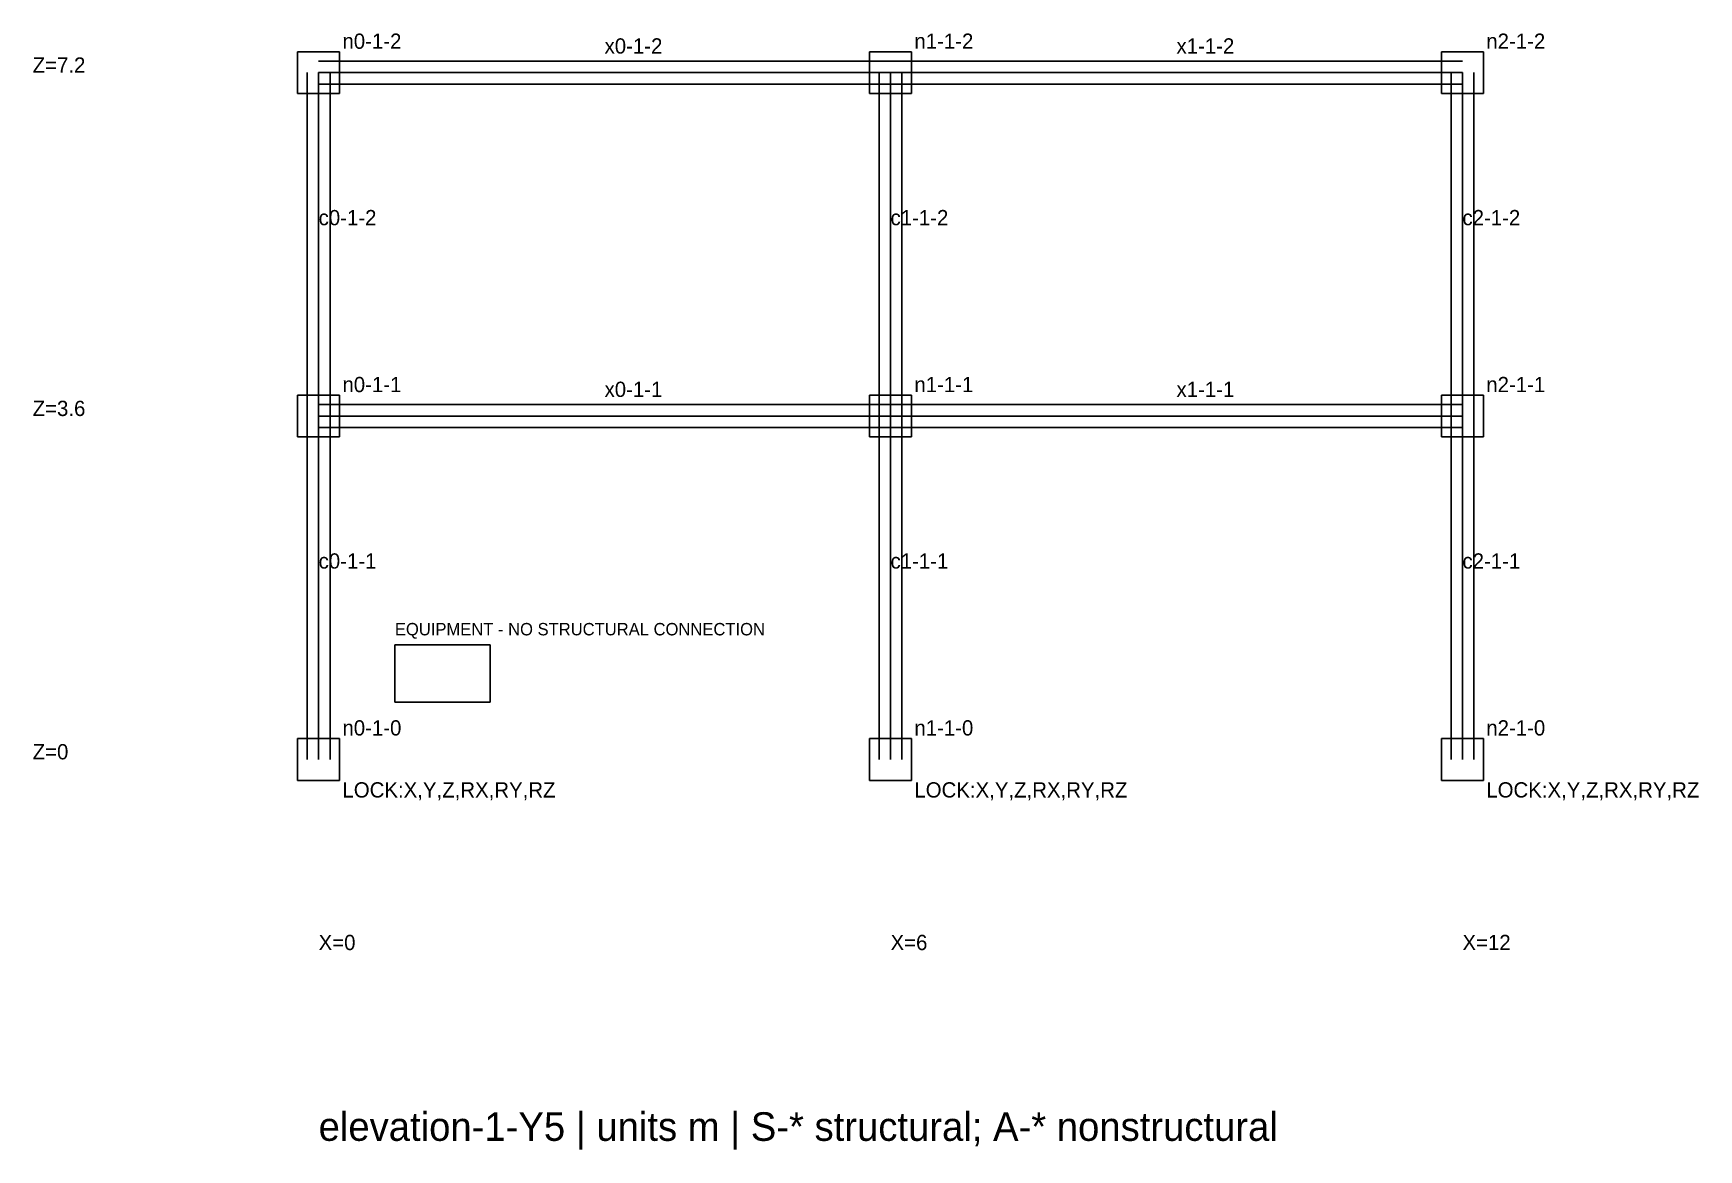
# Model space of a CAD drawing. Extents: x -3 to 332, y -47 to 10.
# Drawn here: x 157.01 to 174.48, y -4.09 to 7.61 of the extents above; entities that cross this region are included whole.
import ezdxf

# ---------------------------------------------------------------- set-up
doc = ezdxf.new("R2010")
doc.units = 0

msp = doc.modelspace()

# ---------------------------------------------------------------- texts
at = {"layer": 'A-DIM'}
for s, p in [('Z=7.2', (157, 7.2)), ('Z=3.6', (157, 3.6)), ('Z=0', (157, 0)), ('X=0', (160, -2)), ('X=6', (166, -2)), ('X=12', (172, -2))]:
    msp.add_text(s, height=0.16, dxfattribs=at).set_placement(p)
at = {"layer": 'A-EQUIPMENT-TAG'}
msp.add_text('EQUIPMENT - NO STRUCTURAL CONNECTION', height=0.13, dxfattribs=at).set_placement((160.8, 1.3))
at = {"layer": 'A-SUPPORT'}
for p in [(160.25, -0.4), (166.25, -0.4), (172.25, -0.4)]:
    msp.add_text('LOCK:X,Y,Z,RX,RY,RZ', height=0.16, dxfattribs=at).set_placement(p)
at = {"layer": 'ANNOTATION'}
msp.add_text('elevation-1-Y5 | units m | S-* structural; A-* nonstructural', height=0.3, dxfattribs=at).set_placement((160, -4))
at = {"layer": 'S-MEMBER-TAG'}
for s, p in [('x0-1-2', (163, 7.4)), ('x1-1-2', (169, 7.4)), ('c0-1-2', (160, 5.6)), ('c1-1-2', (166, 5.6)), ('c2-1-2', (172, 5.6)), ('x0-1-1', (163, 3.8)), ('x1-1-1', (169, 3.8)), ('c0-1-1', (160, 2)), ('c1-1-1', (166, 2)), ('c2-1-1', (172, 2))]:
    msp.add_text(s, height=0.16, dxfattribs=at).set_placement(p)
at = {"layer": 'S-NODE-TAG'}
for s, p in [('n0-1-2', (160.25, 7.45)), ('n1-1-2', (166.25, 7.45)), ('n2-1-2', (172.25, 7.45)), ('n0-1-1', (160.25, 3.85)), ('n1-1-1', (166.25, 3.85)), ('n2-1-1', (172.25, 3.85)), ('n0-1-0', (160.25, 0.25)), ('n1-1-0', (166.25, 0.25)), ('n2-1-0', (172.25, 0.25))]:
    msp.add_text(s, height=0.16, dxfattribs=at).set_placement(p)

# ---------------------------------------------------------------- linework, layer by layer
at = {"layer": 'A-COLUMN'}
for p, q in [((160.22, 7.42), (159.78, 7.42)), ((159.78, 7.42), (159.78, 6.98)), ((160.22, 6.98), (160.22, 7.42)), ((166.22, 7.42), (165.78, 7.42)), ((165.78, 7.42), (165.78, 6.98)), ((166.22, 6.98), (166.22, 7.42)), ((172.22, 7.42), (171.78, 7.42)), ((171.78, 7.42), (171.78, 6.98)), ((172.22, 6.98), (172.22, 7.42)), ((159.78, 6.98), (160.22, 6.98)), ((165.78, 6.98), (166.22, 6.98)), ((171.78, 6.98), (172.22, 6.98)), ((160.22, 3.82), (159.78, 3.82)), ((159.78, 3.82), (159.78, 3.38)), ((160.22, 3.38), (160.22, 3.82)), ((166.22, 3.82), (165.78, 3.82)), ((165.78, 3.82), (165.78, 3.38)), ((166.22, 3.38), (166.22, 3.82)), ((172.22, 3.82), (171.78, 3.82)), ((171.78, 3.82), (171.78, 3.38)), ((172.22, 3.38), (172.22, 3.82)), ((159.78, 3.38), (160.22, 3.38)), ((165.78, 3.38), (166.22, 3.38)), ((171.78, 3.38), (172.22, 3.38)), ((160.22, 0.22), (159.78, 0.22)), ((159.78, 0.22), (159.78, -0.22)), ((160.22, -0.22), (160.22, 0.22)), ((166.22, 0.22), (165.78, 0.22)), ((165.78, 0.22), (165.78, -0.22)), ((166.22, -0.22), (166.22, 0.22)), ((172.22, 0.22), (171.78, 0.22)), ((171.78, 0.22), (171.78, -0.22)), ((172.22, -0.22), (172.22, 0.22)), ((159.78, -0.22), (160.22, -0.22)), ((165.78, -0.22), (166.22, -0.22)), ((171.78, -0.22), (172.22, -0.22))]:
    msp.add_line(p, q, dxfattribs=at)
at = {"layer": 'A-EQUIPMENT'}
for p, q in [((161.8, 1.2), (160.8, 1.2)), ((160.8, 1.2), (160.8, 0.6)), ((161.8, 0.6), (161.8, 1.2)), ((160.8, 0.6), (161.8, 0.6))]:
    msp.add_line(p, q, dxfattribs=at)
at = {"layer": 'A-WALL'}
for p, q in [((159.88, 3.6), (159.88, 7.2)), ((160, 7.32), (166, 7.32)), ((160.12, 3.6), (160.12, 7.2)), ((165.88, 3.6), (165.88, 7.2)), ((166, 7.32), (172, 7.32)), ((166.12, 3.6), (166.12, 7.2)), ((171.88, 3.6), (171.88, 7.2)), ((172.12, 3.6), (172.12, 7.2)), ((160, 7.08), (166, 7.08)), ((166, 7.08), (172, 7.08)), ((160, 3.72), (166, 3.72)), ((166, 3.72), (172, 3.72)), ((159.88, 0), (159.88, 3.6)), ((160.12, 0), (160.12, 3.6)), ((165.88, 0), (165.88, 3.6)), ((166.12, 0), (166.12, 3.6)), ((171.88, 0), (171.88, 3.6)), ((172.12, 0), (172.12, 3.6)), ((160, 3.48), (166, 3.48)), ((166, 3.48), (172, 3.48))]:
    msp.add_line(p, q, dxfattribs=at)
at = {"layer": 'S-BEAM'}
for p, q in [((160, 7.2), (166, 7.2)), ((166, 7.2), (172, 7.2)), ((160, 3.6), (166, 3.6)), ((166, 3.6), (172, 3.6))]:
    msp.add_line(p, q, dxfattribs=at)
at = {"layer": 'S-COLUMN'}
for p, q in [((160, 3.6), (160, 7.2)), ((166, 3.6), (166, 7.2)), ((172, 3.6), (172, 7.2)), ((160, 0), (160, 3.6)), ((166, 0), (166, 3.6)), ((172, 0), (172, 3.6))]:
    msp.add_line(p, q, dxfattribs=at)

msp.set_redraw_order([(e.dxf.handle, doc.entitydb.next_handle()) for e in msp.query("TEXT MTEXT ATTDEF DIMENSION ARC_DIMENSION")])  # texts and dimensions are drawn at this point

doc.saveas('drawing.dxf')
